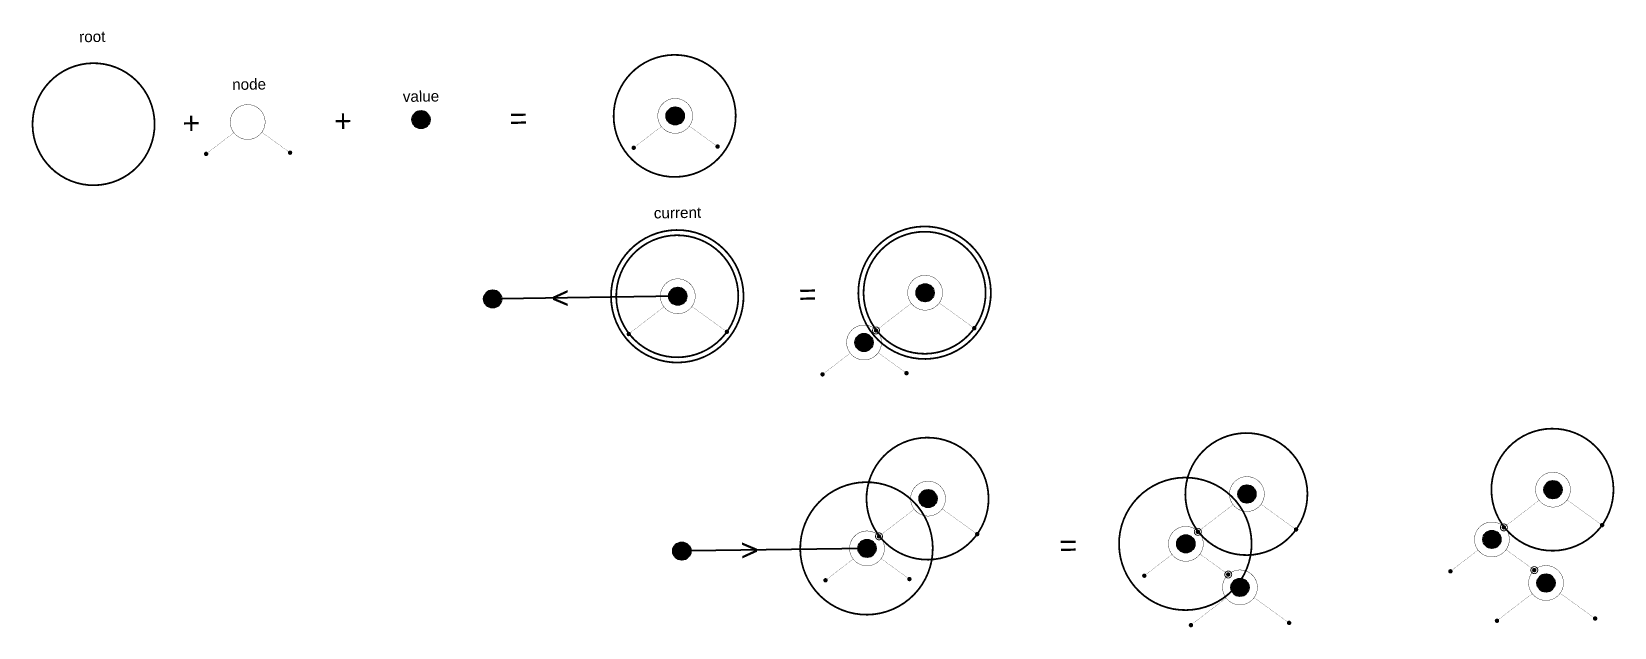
# Model space of a CAD drawing. Header units: millimetres. Extents: x -1100 to 21196, y 133430 to 144863.
# Drawn here: x 5969 to 10506, y 134901 to 136609 of the extents above; entities that cross this region are included whole.
import ezdxf

# ---------------------------------------------------------------- set-up
doc = ezdxf.new("R2010")
doc.units = ezdxf.units.MM
doc.linetypes.add('HIDDEN2', pattern=[4.7625, 3.175, -1.5875])
doc.styles.get("Standard").update_dxf_attribs({"font": 'arial.ttf'})

msp = doc.modelspace()

# ---------------------------------------------------------------- texts
at = {"color": 240, "linetype": 'HIDDEN2', "ltscale": 40, "true_color": 0xed1f24, "attachment_point": 1, "rotation": 0.8215}
for s, insert, char_height in [('root', (6104.5, 136610.3), 31.25), ('+', (6400.3, 136378.6), 62.5), ('+', (6835.4, 136384.8), 62.5), ('=', (7338.2, 136392), 62.5), ('<', (7458.3, 135877.4), 62.5), ('=', (8167.4, 135887.5), 62.5), ('>', (8000.8, 135154.4), 62.5), ('=', (8914.5, 135167.5), 62.5)]:
    msp.add_mtext_dynamic_manual_height_columns(s, width=4744.538, gutter_width=12.5, heights=[0], dxfattribs=dict(at, insert=insert, char_height=char_height))
at = {"char_height": 31.25, "attachment_point": 1, "rotation": 0.8215}
for s, insert in [('node', (6543.2, 136473.6)), ('value', (7032.4, 136439.1))]:
    msp.add_mtext_dynamic_manual_height_columns(s, width=4744.538, gutter_width=12.5, heights=[0], dxfattribs=dict(at, insert=insert))
at = {"color": 85, "linetype": 'HIDDEN2', "ltscale": 40, "true_color": 0x58ba48, "insert": (7752.1, 136105), "char_height": 31.25, "attachment_point": 1, "rotation": 0.8215}
msp.add_mtext_dynamic_manual_height_columns('current', width=4744.538, gutter_width=12.5, heights=[0], dxfattribs=at)

# ---------------------------------------------------------------- blocks, each defined once
blk = doc.blocks.new('tghfgh')
at = {"true_color": 0xf8991e}
h = blk.add_hatch(color=30, dxfattribs=at)
h.dxf.hatch_style = 1
h.paths.add_polyline_path([(-100, 0, 1), (100, 0, 1)])
at = {"color": 30, "true_color": 0xf8991e, "const_width": 50}
for points in [[(100, 0, 1), (-100, 0)], [(100, 0, -1), (-100, 0)]]:
    blk.add_lwpolyline(points, format="xyb", dxfattribs=at)
blk = doc.blocks.new('fgsdfg')
at = {"color": 152, "true_color": 0x2776bb, "const_width": 50}
for points in [[(200, 0, 1), (-200, 0)], [(200, 0, -1), (-200, 0)]]:
    blk.add_lwpolyline(points, format="xyb", dxfattribs=at)

# ---------------------------------------------------------------- hatches: boundary and pattern name
at = {"true_color": 0xddb3d4}
h = msp.add_hatch(color=254, dxfattribs=at)
h.dxf.hatch_style = 1
h.paths.add_polyline_path([(7060, 136357.4, 1), (7110, 136357.4, 1)])
h = msp.add_hatch(color=254, dxfattribs=at)
h.dxf.hatch_style = 1
h.paths.add_polyline_path([(7788.7, 136367.9, 1), (7838.7, 136367.9, 1)])
h = msp.add_hatch(color=254, dxfattribs=at)
h.dxf.hatch_style = 1
h.paths.add_polyline_path([(7788.7, 136367.9, 1), (7838.7, 136367.9, 1)])
h = msp.add_hatch(color=254, dxfattribs=at)
h.dxf.hatch_style = 1
h.paths.add_polyline_path([(7265.2, 135843.1, 1), (7315.2, 135843.1, 1)])
h = msp.add_hatch(color=254, dxfattribs=at)
h.dxf.hatch_style = 1
h.paths.add_polyline_path([(7796.1, 135850.7, 1), (7846.1, 135850.7, 1)])
h = msp.add_hatch(color=254, dxfattribs=at)
h.dxf.hatch_style = 1
h.paths.add_polyline_path([(7796.1, 135850.7, 1), (7846.1, 135850.7, 1)])
h = msp.add_hatch(color=254, dxfattribs=at)
h.dxf.hatch_style = 1
h.paths.add_polyline_path([(8505.2, 135860.8, 1), (8555.2, 135860.8, 1)])
h = msp.add_hatch(color=254, dxfattribs=at)
h.dxf.hatch_style = 1
h.paths.add_polyline_path([(8505.2, 135860.8, 1), (8555.2, 135860.8, 1)])
h = msp.add_hatch(color=254, dxfattribs=at)
h.dxf.hatch_style = 1
h.paths.add_polyline_path([(8330.1, 135718.1, 1), (8380.1, 135718.1, 1)])
h = msp.add_hatch(color=254, dxfattribs=at)
h.dxf.hatch_style = 1
h.paths.add_polyline_path([(8330.1, 135718.1, 1), (8380.1, 135718.1, 1)])
h = msp.add_hatch(color=254, dxfattribs=at)
h.dxf.hatch_style = 1
h.paths.add_polyline_path([(10305.3, 135296.1, 1), (10355.3, 135296.1, 1)])
h = msp.add_hatch(color=254, dxfattribs=at)
h.dxf.hatch_style = 1
h.paths.add_polyline_path([(10305.3, 135296.1, 1), (10355.3, 135296.1, 1)])
h = msp.add_hatch(color=254, dxfattribs=at)
h.dxf.hatch_style = 1
h.paths.add_polyline_path([(8513.7, 135270.5, 1), (8563.7, 135270.5, 1)])
h = msp.add_hatch(color=254, dxfattribs=at)
h.dxf.hatch_style = 1
h.paths.add_polyline_path([(8513.7, 135270.5, 1), (8563.7, 135270.5, 1)])
h = msp.add_hatch(color=254, dxfattribs=at)
h.dxf.hatch_style = 1
h.paths.add_polyline_path([(9427.8, 135283.6, 1), (9477.8, 135283.6, 1)])
h = msp.add_hatch(color=254, dxfattribs=at)
h.dxf.hatch_style = 1
h.paths.add_polyline_path([(9427.8, 135283.6, 1), (9477.8, 135283.6, 1)])
h = msp.add_hatch(color=254, dxfattribs=at)
h.dxf.hatch_style = 1
h.paths.add_polyline_path([(7807.6, 135120.1, 1), (7857.6, 135120.1, 1)])
h = msp.add_hatch(color=254, dxfattribs=at)
h.dxf.hatch_style = 1
h.paths.add_polyline_path([(8338.6, 135127.7, 1), (8388.6, 135127.7, 1)])
h = msp.add_hatch(color=254, dxfattribs=at)
h.dxf.hatch_style = 1
h.paths.add_polyline_path([(8338.6, 135127.7, 1), (8388.6, 135127.7, 1)])
h = msp.add_hatch(color=254, dxfattribs=at)
h.dxf.hatch_style = 1
h.paths.add_polyline_path([(9252.7, 135140.8, 1), (9302.7, 135140.8, 1)])
h = msp.add_hatch(color=254, dxfattribs=at)
h.dxf.hatch_style = 1
h.paths.add_polyline_path([(9252.7, 135140.8, 1), (9302.7, 135140.8, 1)])
h = msp.add_hatch(color=254, dxfattribs=at)
h.dxf.hatch_style = 1
h.paths.add_polyline_path([(10130.2, 135153.4, 1), (10180.2, 135153.4, 1)])
h = msp.add_hatch(color=254, dxfattribs=at)
h.dxf.hatch_style = 1
h.paths.add_polyline_path([(10130.2, 135153.4, 1), (10180.2, 135153.4, 1)])
h = msp.add_hatch(color=254, dxfattribs=at)
h.dxf.hatch_style = 1
h.paths.add_polyline_path([(10285.4, 135028.5, 1), (10335.4, 135028.5, 1)])
h = msp.add_hatch(color=254, dxfattribs=at)
h.dxf.hatch_style = 1
h.paths.add_polyline_path([(10285.4, 135028.5, 1), (10335.4, 135028.5, 1)])
h = msp.add_hatch(color=254, dxfattribs=at)
h.dxf.hatch_style = 1
h.paths.add_polyline_path([(9407.9, 135015.9, 1), (9457.9, 135015.9, 1)])
h = msp.add_hatch(color=254, dxfattribs=at)
h.dxf.hatch_style = 1
h.paths.add_polyline_path([(9407.9, 135015.9, 1), (9457.9, 135015.9, 1)])

# ---------------------------------------------------------------- linework, layer by layer
at = {"color": 240, "linetype": 'HIDDEN2', "ltscale": 40, "true_color": 0xed1f24}
for points in [[(7637.2, 136365.3, 5, 5, -1), (7987.2, 136370.4, 5, 5, -1)], [(5971.1, 136341.5, 5, 5, -1), (6321.1, 136346.5, 5, 5, -1)], [(7644.6, 135848.1, 5, 5, -1), (7994.6, 135853.2, 5, 5, -1)], [(8353.7, 135858.3, 5, 5, -1), (8703.7, 135863.3, 5, 5, -1)], [(9276.3, 135281, 5, 5, -1), (9626.3, 135286, 5, 5, -1)], [(10153.8, 135293.6, 5, 5, -1), (10503.8, 135298.6, 5, 5, -1)], [(8362.1, 135267.9, 5, 5, -1), (8712.1, 135272.9, 5, 5, -1)]]:
    msp.add_lwpolyline(points, format="xyseb", close=True, dxfattribs=at)
at = {"const_width": 1}
for points in [[(7863.7, 136368.6, 1), (7763.7, 136367.2)], [(7763.7, 136367.2, -1), (7863.7, 136368.6)], [(6537.9, 136349.6, -1), (6637.9, 136351)], [(7863.7, 136368.6, -1), (7763.7, 136367.2)], [(7763.7, 136367.2, 1), (7863.7, 136368.6)], [(6537.9, 136349.6, 1), (6637.9, 136351)], [(8580.2, 135861.6, 1), (8480.2, 135860.1)], [(8480.2, 135860.1, -1), (8580.2, 135861.6)], [(7871.1, 135851.4, 1), (7771.1, 135850)], [(7771.1, 135850, -1), (7871.1, 135851.4)], [(8580.2, 135861.6, -1), (8480.2, 135860.1)], [(8480.2, 135860.1, 1), (8580.2, 135861.6)], [(7871.1, 135851.4, -1), (7771.1, 135850)], [(7771.1, 135850, 1), (7871.1, 135851.4)], [(8405.1, 135718.8, 1), (8305.1, 135717.4)], [(8305.1, 135717.4, -1), (8405.1, 135718.8)], [(8405.1, 135718.8, -1), (8305.1, 135717.4)], [(8305.1, 135717.4, 1), (8405.1, 135718.8)], [(8588.7, 135271.2, 1), (8488.7, 135269.7)], [(8488.7, 135269.7, -1), (8588.7, 135271.2)], [(9502.8, 135284.3, 1), (9402.8, 135282.8)], [(9402.8, 135282.8, -1), (9502.8, 135284.3)], [(10380.3, 135296.9, 1), (10280.3, 135295.4)], [(10280.3, 135295.4, -1), (10380.3, 135296.9)], [(8588.7, 135271.2, -1), (8488.7, 135269.7)], [(8488.7, 135269.7, 1), (8588.7, 135271.2)], [(9502.8, 135284.3, -1), (9402.8, 135282.8)], [(9402.8, 135282.8, 1), (9502.8, 135284.3)], [(10380.3, 135296.9, -1), (10280.3, 135295.4)], [(10280.3, 135295.4, 1), (10380.3, 135296.9)], [(9327.7, 135141.5, 1), (9227.7, 135140.1)], [(9227.7, 135140.1, -1), (9327.7, 135141.5)], [(10205.2, 135154.1, 1), (10105.2, 135152.7)], [(10105.2, 135152.7, -1), (10205.2, 135154.1)], [(8413.6, 135128.4, 1), (8313.6, 135127)], [(8313.6, 135127, -1), (8413.6, 135128.4)], [(9327.7, 135141.5, -1), (9227.7, 135140.1)], [(9227.7, 135140.1, 1), (9327.7, 135141.5)], [(10205.2, 135154.1, -1), (10105.2, 135152.7)], [(10105.2, 135152.7, 1), (10205.2, 135154.1)], [(8413.6, 135128.4, -1), (8313.6, 135127)], [(8313.6, 135127, 1), (8413.6, 135128.4)], [(9482.9, 135016.6, 1), (9382.9, 135015.2)], [(9382.9, 135015.2, -1), (9482.9, 135016.6)], [(10360.4, 135029.2, 1), (10260.4, 135027.8)], [(10260.4, 135027.8, -1), (10360.4, 135029.2)], [(9482.9, 135016.6, -1), (9382.9, 135015.2)], [(9382.9, 135015.2, 1), (9482.9, 135016.6)], [(10360.4, 135029.2, -1), (10260.4, 135027.8)], [(10260.4, 135027.8, 1), (10360.4, 135029.2)]]:
    msp.add_lwpolyline(points, format="xyb", dxfattribs=at)
at = {"color": 51, "linetype": 'HIDDEN2', "ltscale": 50, "true_color": 0xf7f281, "const_width": 0.5}
for points in [[(6548.2, 136319.8), (6468.9, 136258.9)], [(6628.4, 136321), (6709.4, 136262.4)], [(7774, 136337.4), (7694.7, 136276.5)], [(7854.2, 136338.6), (7935.2, 136280)], [(7781.4, 135820.2), (7681.3, 135743.3)], [(7861.6, 135821.4), (7961.9, 135748.8)], [(8490.5, 135830.4), (8390.4, 135753.5)], [(8570.7, 135831.5), (8671, 135759)], [(8315.5, 135687.6), (8236.1, 135626.7)], [(8395.6, 135688.8), (8476.7, 135630.2)], [(8499, 135240), (8398.9, 135163.1)], [(8579.2, 135241.1), (8679.5, 135168.6)], [(9413.1, 135253.1), (9313, 135176.2)], [(9493.3, 135254.3), (9593.6, 135181.7)], [(10290.6, 135265.7), (10190.5, 135188.8)], [(10370.8, 135266.8), (10471.1, 135194.3)], [(8323.9, 135097.2), (8244.6, 135036.3)], [(8404.1, 135098.4), (8485.1, 135039.8)], [(9238, 135110.3), (9158.7, 135049.4)], [(9318.2, 135111.5), (9399.3, 135052.9)], [(10115.6, 135122.9), (10036.2, 135062)], [(10195.7, 135124.1), (10276.8, 135065.5)], [(10270.8, 134998), (10170.6, 134921.1)], [(10350.9, 134999.2), (10451.2, 134926.6)], [(9393.3, 134985.4), (9293.1, 134908.6)], [(9473.4, 134986.6), (9573.7, 134914)]]:
    msp.add_lwpolyline(points, dxfattribs=at)
at = {"color": 85, "linetype": 'HIDDEN2', "ltscale": 40, "true_color": 0x58ba48, "const_width": 5}
for points in [[(7629.6, 135847.9, -1), (8009.6, 135853.4, -1)], [(8338.7, 135858.1, -1), (8718.7, 135863.6, -1)], [(8172.1, 135124.9, -1), (8552.1, 135130.4, -1)], [(9086.2, 135138.1, -1), (9466.2, 135143.5, -1)]]:
    msp.add_lwpolyline(points, format="xyb", close=True, dxfattribs=at)
at = {"linetype": 'HIDDEN2', "ltscale": 200}
for points in [[(7821.1, 135850.7), (7315.2, 135843.4)], [(8363.6, 135127.7), (7857.6, 135120.4)]]:
    msp.add_lwpolyline(points, dxfattribs=at)
at = {"color": 254, "true_color": 0xddb3d4}
for centre in [(7085, 136357.4), (7813.7, 136367.9), (7813.7, 136367.9), (7290.2, 135843.1), (7821.1, 135850.7), (7821.1, 135850.7), (8530.2, 135860.8), (8530.2, 135860.8), (8355.1, 135718.1), (8355.1, 135718.1), (10330.3, 135296.1), (10330.3, 135296.1), (8538.7, 135270.5), (8538.7, 135270.5), (9452.8, 135283.6), (9452.8, 135283.6), (7832.6, 135120.1), (8363.6, 135127.7), (8363.6, 135127.7), (9277.7, 135140.8), (9277.7, 135140.8), (10155.2, 135153.4), (10155.2, 135153.4), (10310.4, 135028.5), (10310.4, 135028.5), (9432.9, 135015.9), (9432.9, 135015.9)]:
    msp.add_circle(centre, 25, dxfattribs=at)

# ---------------------------------------------------------------- block references
for p, xscale, yscale, zscale, rotation in [((6709.4, 136262.4), -0.05000514043477499, 0.050005140434775, 0.050005140434775, 0.8215499083344914), ((7694.7, 136276.5), 0.05000514043477499, 0.05000514043477499, 0.05000514043477499, 0.8215499083344672), ((7935.2, 136280), -0.05000514043477499, 0.050005140434775, 0.050005140434775, 0.8215499083344914), ((6468.9, 136258.9), 0.05000514043477499, 0.05000514043477499, 0.05000514043477499, 0.8215499083344672), ((7680.4, 135742.4), 0.05000514043477499, 0.05000514043477499, 0.05000514043477499, 0.8215499083344672), ((7962, 135748.9), -0.05000514043477499, 0.050005140434775, 0.050005140434775, 0.8215499083344914), ((8389.5, 135752.6), 0.05000514043477499, 0.05000514043477499, 0.05000514043477499, 0.8215499083344672), ((8671.1, 135759.1), -0.05000514043477499, 0.050005140434775, 0.050005140434775, 0.8215499083344914), ((8236.1, 135626.7), 0.05000514043477499, 0.05000514043477499, 0.05000514043477499, 0.8215499083344672), ((8476.7, 135630.2), -0.05000514043477499, 0.050005140434775, 0.050005140434775, 0.8215499083344914), ((9312.1, 135175.3), 0.05000514043477499, 0.05000514043477499, 0.05000514043477499, 0.8215499083344672), ((9593.7, 135181.8), -0.05000514043477499, 0.050005140434775, 0.050005140434775, 0.8215499083344914), ((10189.6, 135187.9), 0.05000514043477499, 0.05000514043477499, 0.05000514043477499, 0.8215499083344672), ((10471.2, 135194.4), -0.05000514043477499, 0.050005140434775, 0.050005140434775, 0.8215499083344914), ((8398, 135162.2), 0.05000514043477499, 0.05000514043477499, 0.05000514043477499, 0.8215499083344672), ((8679.6, 135168.7), -0.05000514043477499, 0.050005140434775, 0.050005140434775, 0.8215499083344914), ((8244.6, 135036.3), 0.05000514043477499, 0.05000514043477499, 0.05000514043477499, 0.8215499083344672), ((8485.1, 135039.8), -0.05000514043477499, 0.050005140434775, 0.050005140434775, 0.8215499083344914), ((9158.7, 135049.4), 0.05000514043477499, 0.05000514043477499, 0.05000514043477499, 0.8215499083344672), ((9399.3, 135052.9), -0.05000514043477499, 0.050005140434775, 0.050005140434775, 0.8215499083344914), ((10036.2, 135062), 0.05000514043477499, 0.05000514043477499, 0.05000514043477499, 0.8215499083344672), ((10276.8, 135065.5), -0.05000514043477499, 0.050005140434775, 0.050005140434775, 0.8215499083344914), ((9292.3, 134907.7), 0.05000514043477499, 0.05000514043477499, 0.05000514043477499, 0.8215499083344672), ((9573.8, 134914.2), -0.05000514043477499, 0.050005140434775, 0.050005140434775, 0.8215499083344914), ((10169.8, 134920.3), 0.05000514043477499, 0.05000514043477499, 0.05000514043477499, 0.8215499083344672), ((10451.3, 134926.7), -0.05000514043477499, 0.050005140434775, 0.050005140434775, 0.8215499083344914)]:
    msp.add_blockref('tghfgh', p, dxfattribs=dict(xscale=xscale, yscale=yscale, zscale=zscale, rotation=rotation))
at = {"color": 30, "true_color": 0xf8991e, "xscale": -0.05000514043477499, "yscale": 0.050005140434775, "zscale": 0.050005140434775, "rotation": 0.8215499083344914}
for p in [(8389.5, 135752.6), (9312.1, 135175.3), (10189.6, 135187.9), (8398, 135162.2), (9399.3, 135052.8), (10276.8, 135065.4)]:
    msp.add_blockref('fgsdfg', p, dxfattribs=at)

msp.set_redraw_order([(e.dxf.handle, doc.entitydb.next_handle()) for e in msp.query("TEXT MTEXT ATTDEF DIMENSION ARC_DIMENSION")])  # texts and dimensions are drawn at this point

doc.saveas('drawing.dxf')
